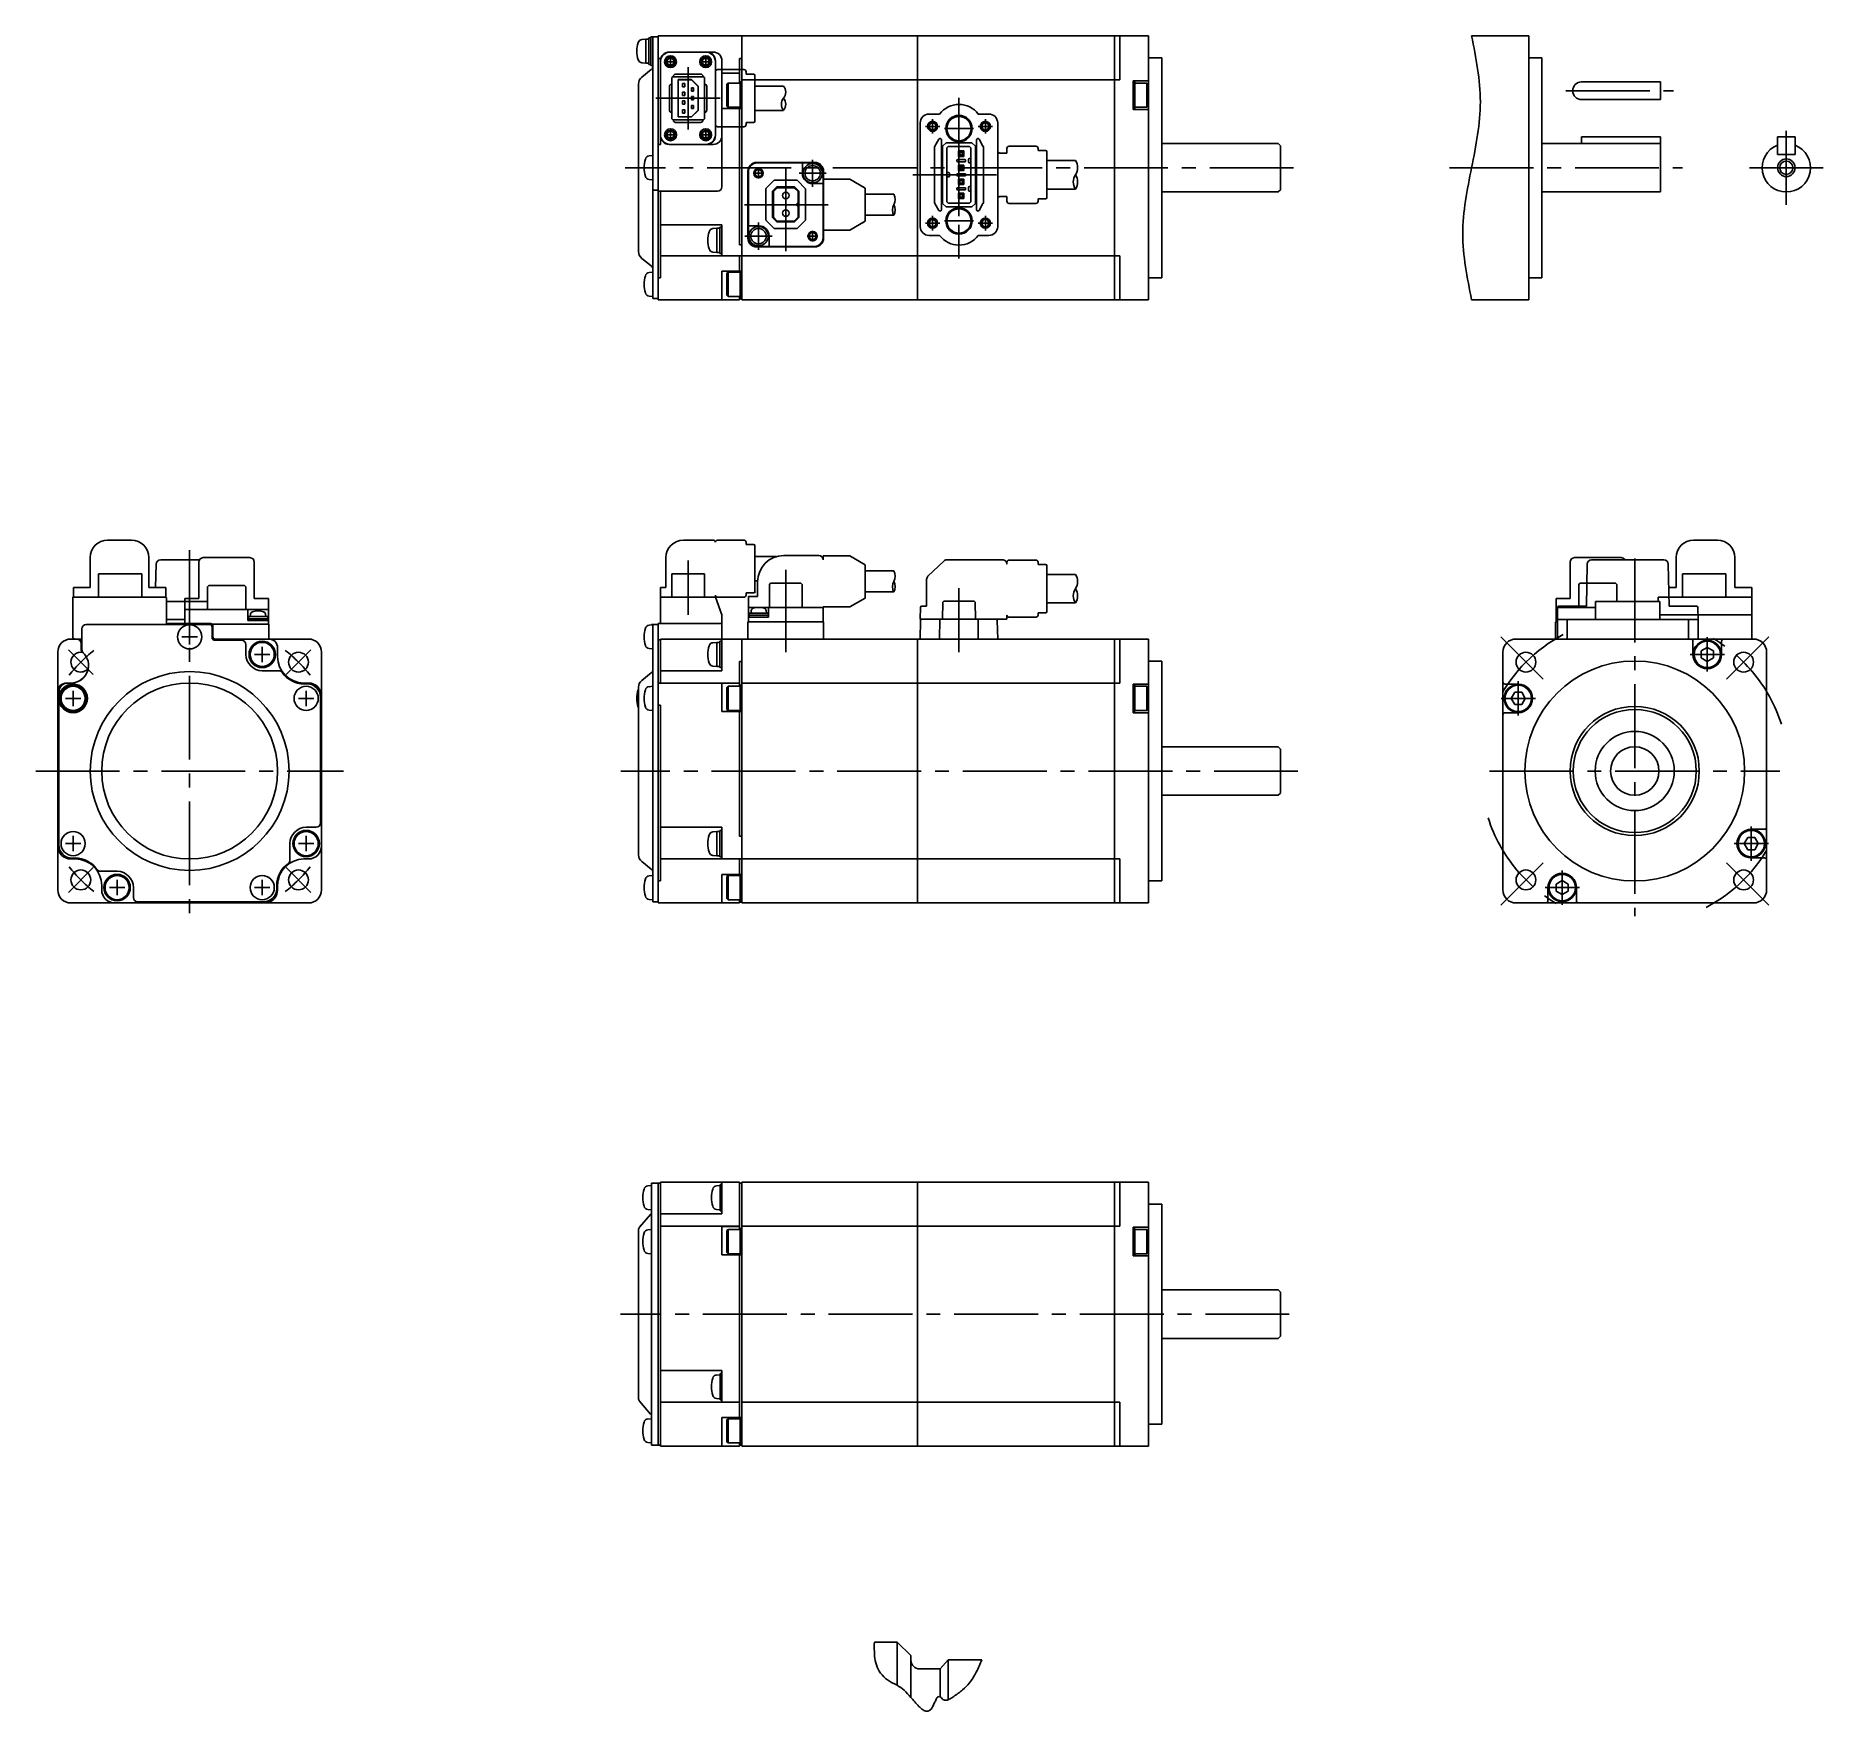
# Model space of a CAD drawing. Header units: millimetres. Extents: x -227 to 179, y -214 to 167.
import ezdxf

# ---------------------------------------------------------------- set-up
doc = ezdxf.new("R2010")
doc.units = ezdxf.units.MM
doc.linetypes.add('CENTER2', pattern=[28.575, 19.05, -3.175, 3.175, -3.175])
pattern_1 = [(45, (-312.71933, 45.2306), (-0.7071068, 1e-16), [])]

msp = doc.modelspace()

# ---------------------------------------------------------------- hatches: boundary and pattern name
at = {"linetype": 'Continuous'}
h = msp.add_hatch(dxfattribs=at)
h.set_pattern_fill('CUSTOM1', color=4, scale=0.5, angle=45, pattern_type=2)
h.set_pattern_definition(pattern_1)
edge = h.paths.add_edge_path()
edge.add_arc((-82.89, 161.24), 1.35, 0, 360)
edge = h.paths.add_edge_path(flags=17)
edge.add_arc((-82.89, 161.24), 1, 0, 360)
h = msp.add_hatch(dxfattribs=at)
h.set_pattern_fill('CUSTOM0', color=4, scale=0.5, angle=45, pattern_type=2)
h.set_pattern_definition(pattern_1)
edge = h.paths.add_edge_path()
edge.add_arc((-74.88, 161.24), 1.35, 0, 360)
edge = h.paths.add_edge_path(flags=17)
edge.add_arc((-74.88, 161.24), 1, 0, 360)
h = msp.add_hatch(dxfattribs=at)
h.set_pattern_fill('CUSTOM2', color=4, scale=0.5, angle=45, pattern_type=2)
h.set_pattern_definition(pattern_1)
edge = h.paths.add_edge_path()
edge.add_arc((-82.88, 144.64), 1.35, 0, 360)
edge = h.paths.add_edge_path(flags=17)
edge.add_arc((-82.88, 144.64), 1, 0, 360)
h = msp.add_hatch(dxfattribs=at)
h.set_pattern_fill('CUSTOM3', color=4, scale=0.5, angle=45, pattern_type=2)
h.set_pattern_definition(pattern_1)
edge = h.paths.add_edge_path()
edge.add_arc((-74.88, 144.64), 1.35, 0, 360)
edge = h.paths.add_edge_path(flags=17)
edge.add_arc((-74.88, 144.64), 1, 0, 360)

# ---------------------------------------------------------------- linework, layer by layer
at = {"color": 7, "linetype": 'Continuous'}
for p, q in [((-87.33, 166.89), (-87.33, 166.64)), ((-86.88, 166.89), (-87.33, 166.89)), ((-85.68, 166.89), (-86.88, 166.89)), ((-86.88, 166.89), (-86.88, 113.8)), ((-85.68, 107.14), (-85.68, 167.14)), ((-85.68, 167.14), (-66.68, 167.14)), ((-66.68, 167.14), (-66.68, 107.14)), ((-66.68, 167.14), (25.82, 167.14)), ((-26.68, 167.14), (-26.68, 135.54)), ((-26.68, 167.14), (-22.68, 167.14)), ((-25.68, 167.14), (-26.68, 167.14)), ((-25.68, 167.14), (-26.68, 167.14)), ((-1.33, 167.14), (-0.83, 167.14)), ((-1.33, 167.14), (-0.83, 167.14)), ((-0.83, 167.14), (1.17, 167.14)), ((18.12, 167.14), (18.12, 166.39)), ((18.12, 166.39), (18.12, 167.14)), ((18.12, 166.39), (18.12, 167.14)), ((18.12, 165.59), (18.12, 167.14)), ((18.12, 166.99), (18.12, 166.79)), ((18.12, 165.39), (18.12, 166.94)), ((19.32, 157.14), (19.32, 167.14)), ((25.82, 167.14), (25.82, 107.14)), ((112.3, 167.14), (99.3, 167.14)), ((112.3, 107.14), (112.3, 167.14)), ((-88.53, 166.39), (-89.38, 166.32)), ((-88.53, 166.39), (-88.53, 160.89)), ((-87.83, 166.39), (-88.53, 166.39)), ((-87.83, 166.64), (-87.83, 166.39)), ((-87.33, 166.64), (-87.83, 166.64)), ((-87.83, 160.89), (-87.83, 166.39)), ((-87.33, 166.64), (-87.33, 160.64)), ((-83.18, 163.44), (-74.68, 163.44)), ((-74.68, 163.44), (-73.18, 163.44)), ((18.12, 107.14), (18.12, 165.59)), ((18.12, 165.19), (18.12, 164.99)), ((-89.42, 157.74), (-87.27, 159.44)), ((-89.38, 160.97), (-88.53, 160.89)), ((-88.53, 160.89), (-87.83, 160.89)), ((-87.83, 160.89), (-87.83, 160.64)), ((-87.83, 160.64), (-87.33, 160.64)), ((-87.33, 160.64), (-87.33, 160.39)), ((-87.33, 160.39), (-86.88, 160.39)), ((-85.68, 161.94), (-85.18, 161.94)), ((-85.18, 142.44), (-85.18, 161.94)), ((-72.68, 161.44), (-72.68, 144.44)), ((-71.18, 161.44), (-71.18, 144.44)), ((-71.18, 158.64), (-67.18, 158.64)), ((-67.18, 161.94), (-67.18, 156.39)), ((-67.18, 161.94), (-66.68, 161.94)), ((25.82, 162.14), (28.82, 162.14)), ((28.82, 162.14), (28.82, 112.14)), ((112.3, 162.14), (115.3, 162.14)), ((115.3, 162.14), (115.3, 112.14)), ((-90.18, 156.17), (-90.18, 118.11)), ((-83.13, 150.24), (-83.13, 155.64)), ((-82.63, 156.14), (-82.58, 156.14)), ((-82.58, 157.64), (-82.38, 157.84)), ((-82.58, 148.24), (-82.58, 157.64)), ((-82.38, 157.84), (-75.38, 157.84)), ((-82.23, 157.94), (-82.23, 157.84)), ((-76.03, 158.44), (-81.73, 158.44)), ((-78.08, 157.19), (-81.18, 157.19)), ((-81.18, 157.19), (-81.18, 148.69)), ((-76.58, 155.69), (-78.08, 157.19)), ((-76.58, 150.19), (-76.58, 155.69)), ((-75.53, 157.84), (-75.53, 157.94)), ((-75.18, 157.64), (-75.38, 157.84)), ((-75.18, 157.64), (-75.18, 148.24)), ((-75.13, 156.14), (-75.18, 156.14)), ((-74.63, 150.24), (-74.63, 155.64)), ((-69.81, 156.39), (-70.06, 156.14)), ((-70.06, 151.14), (-70.06, 156.14)), ((-69.81, 156.39), (-67.06, 156.39)), ((-69.81, 156.39), (-69.81, 150.89)), ((-69.81, 156.39), (-69.81, 150.89)), ((-67.06, 150.64), (-67.06, 156.64)), ((-67.06, 150.64), (-67.06, 156.64)), ((-67.06, 150.64), (-67.06, 156.64)), ((-67.06, 150.64), (-67.06, 156.64)), ((-67.06, 156.64), (-66.68, 156.64)), ((-66.68, 157.14), (18.12, 157.14)), ((18.12, 157.14), (19.32, 157.14)), ((22.32, 156.89), (25.82, 156.89)), ((22.32, 150.39), (22.32, 156.89)), ((22.32, 156.64), (22.7, 156.64)), ((22.32, 156.39), (22.32, 153.64)), ((22.7, 156.64), (22.7, 150.64)), ((22.7, 156.39), (25.45, 156.39)), ((25.7, 156.14), (25.45, 156.39)), ((25.46, 150.89), (25.46, 156.39)), ((25.7, 156.14), (25.7, 151.14)), ((124.3, 156.64), (142.3, 156.64)), ((142.3, 156.64), (142.3, 152.64)), ((-71.18, 150.64), (-67.18, 150.64)), ((-70.06, 151.14), (-69.81, 150.89)), ((-67.06, 150.89), (-69.81, 150.89)), ((-67.06, 150.89), (-69.81, 150.89)), ((-67.18, 119.64), (-67.18, 150.89)), ((-67.06, 150.64), (-66.68, 150.64)), ((-67.06, 150.64), (-66.68, 150.64)), ((22.32, 153.64), (22.32, 150.89)), ((22.32, 150.64), (22.7, 150.64)), ((25.45, 150.89), (22.7, 150.89)), ((25.45, 150.89), (25.7, 151.14)), ((142.3, 152.64), (124.3, 152.64)), ((-82.63, 149.74), (-82.58, 149.74)), ((-82.58, 148.24), (-82.38, 148.04)), ((-75.38, 148.04), (-82.38, 148.04)), ((-82.23, 147.94), (-82.23, 148.04)), ((-76.03, 147.44), (-81.73, 147.44)), ((-81.18, 148.69), (-78.08, 148.69)), ((-78.08, 148.69), (-76.58, 150.19)), ((-75.53, 148.04), (-75.53, 147.94)), ((-75.38, 148.04), (-75.18, 148.24)), ((-75.13, 149.74), (-75.18, 149.74)), ((-26.08, 147.34), (-26.08, 123.74)), ((-21.68, 149.34), (-24.08, 149.34)), ((-10.48, 149.34), (-12.88, 149.34)), ((-8.48, 123.74), (-8.48, 147.34)), ((22.32, 150.39), (25.82, 150.39)), ((-85.18, 142.44), (-85.68, 142.44)), ((-74.68, 142.44), (-83.18, 142.44)), ((-73.18, 142.44), (-74.68, 142.44)), ((-71.18, 132.84), (-71.18, 144.44)), ((-26.68, 144.25), (-26.68, 107.14)), ((-22.75, 142.07), (-21.84, 143.64)), ((-21.28, 135.54), (-21.28, 143.49)), ((-21.01, 142.04), (-20.21, 142.84)), ((-20.21, 142.84), (-14.36, 142.84)), ((-14.36, 142.84), (-13.56, 142.04)), ((-13.28, 135.54), (-13.28, 143.49)), ((-11.82, 142.07), (-12.72, 143.64)), ((28.82, 142.64), (55.32, 142.64)), ((55.32, 142.64), (55.82, 142.14)), ((115.3, 142.64), (142.3, 142.64)), ((124.3, 142.64), (124.3, 144.14)), ((124.3, 144.14), (142.3, 144.14)), ((142.3, 144.14), (142.3, 142.64)), ((142.3, 142.64), (142.3, 131.64)), ((-86.88, 139.89), (-87.73, 139.82)), ((-63.28, 138.34), (-50.08, 138.34)), ((-63.18, 138.24), (-50.18, 138.24)), ((-52.88, 138.24), (-52.88, 135.84)), ((-22.88, 135.54), (-22.88, 141.57)), ((-21.01, 129.04), (-21.01, 142.04)), ((-20.01, 141.69), (-19.71, 141.99)), ((-20.01, 135.54), (-20.01, 141.69)), ((-19.71, 141.99), (-14.86, 141.99)), ((-17.76, 138.64), (-17.76, 138.84)), ((-17.61, 138.99), (-15.91, 138.99)), ((-15.91, 138.49), (-17.61, 138.49)), ((-15.76, 138.84), (-15.76, 138.64)), ((-15.11, 138.44), (-15.11, 139.04)), ((-14.91, 139.24), (-14.56, 139.24)), ((-14.56, 138.24), (-14.91, 138.24)), ((-14.86, 141.99), (-14.56, 141.69)), ((-14.56, 141.69), (-14.56, 135.54)), ((-13.56, 142.04), (-13.56, 129.04)), ((-11.68, 135.54), (-11.68, 141.57)), ((55.82, 142.14), (55.82, 132.14)), ((-87.73, 134.46), (-86.88, 134.39)), ((-65.28, 121.14), (-65.28, 136.34)), ((-65.18, 121.24), (-65.18, 136.24)), ((-59.36, 134.25), (-61.12, 132.49)), ((-54.15, 134.31), (-59.22, 134.31)), ((-54.01, 134.25), (-52.19, 132.35)), ((-48.18, 136.24), (-48.18, 121.24)), ((-48.08, 136.34), (-48.08, 121.14)), ((-22.88, 135.54), (-22.88, 129.51)), ((-21.28, 135.54), (-21.28, 127.59)), ((-20.01, 136.04), (-19.66, 136.04)), ((-20.01, 135.54), (-20.01, 129.39)), ((-19.66, 135.04), (-20.01, 135.04)), ((-19.46, 135.84), (-19.46, 135.24)), ((-17.76, 135.44), (-17.76, 135.64)), ((-17.61, 135.79), (-15.91, 135.79)), ((-15.91, 135.29), (-17.61, 135.29)), ((-15.76, 135.64), (-15.76, 135.44)), ((-14.56, 129.39), (-14.56, 135.54)), ((-13.28, 135.54), (-13.28, 127.59)), ((-11.68, 135.54), (-11.68, 129.51)), ((-86.88, 132.04), (-85.68, 132.04)), ((-85.68, 131.84), (-72.18, 131.84)), ((-85.18, 112.14), (-85.18, 131.84)), ((-61.18, 132.35), (-61.17, 125.29)), ((-59.68, 131.81), (-58.68, 132.81)), ((-59.68, 125.83), (-59.68, 131.81)), ((-58.6, 132.61), (-59.48, 131.73)), ((-59.48, 131.73), (-59.48, 125.91)), ((-58.68, 132.81), (-54.69, 132.81)), ((-54.77, 132.61), (-58.6, 132.61)), ((-53.89, 131.73), (-54.77, 132.61)), ((-53.69, 131.81), (-54.69, 132.81)), ((-53.89, 125.91), (-53.89, 131.73)), ((-53.69, 131.81), (-53.69, 125.83)), ((-52.19, 125.29), (-52.19, 132.35)), ((-50.58, 133.54), (-48.18, 133.54)), ((-17.76, 132.24), (-17.76, 132.44)), ((-17.61, 132.59), (-15.91, 132.59)), ((-15.91, 132.09), (-17.61, 132.09)), ((-15.76, 132.44), (-15.76, 132.24)), ((-15.11, 132.04), (-15.11, 132.64)), ((-14.91, 132.84), (-14.56, 132.84)), ((-14.56, 131.84), (-14.91, 131.84)), ((55.32, 131.64), (28.82, 131.64)), ((55.82, 132.14), (55.32, 131.64)), ((142.3, 131.64), (115.3, 131.64)), ((-54.16, 128.59), (-54.16, 128.89)), ((-54.06, 128.99), (-53.89, 128.99)), ((-53.89, 128.49), (-54.06, 128.49)), ((-22.75, 129.01), (-21.84, 127.44)), ((-20.21, 128.24), (-21.01, 129.04)), ((-14.36, 128.24), (-20.21, 128.24)), ((-20.01, 129.39), (-19.71, 129.09)), ((-19.71, 129.09), (-14.86, 129.09)), ((-14.86, 129.09), (-14.56, 129.39)), ((-13.56, 129.04), (-14.36, 128.24)), ((-11.82, 129.01), (-12.72, 127.44)), ((-85.18, 124.14), (-71.18, 124.14)), ((-72.38, 123.39), (-73.23, 123.32)), ((-72.38, 117.89), (-72.38, 123.39)), ((-72.38, 123.39), (-71.68, 123.39)), ((-71.68, 123.64), (-71.68, 117.64)), ((-71.18, 123.64), (-71.68, 123.64)), ((-71.18, 117.14), (-71.18, 124.14)), ((-71.18, 123.64), (-71.18, 117.64)), ((-71.18, 123.64), (-71.18, 117.64)), ((-62.78, 123.94), (-65.18, 123.94)), ((-61.12, 125.15), (-59.36, 123.39)), ((-59.68, 125.83), (-58.68, 124.83)), ((-59.48, 125.91), (-58.6, 125.03)), ((-59.22, 123.33), (-54.15, 123.33)), ((-54.69, 124.83), (-58.68, 124.83)), ((-58.6, 125.03), (-54.77, 125.03)), ((-54.77, 125.03), (-53.89, 125.91)), ((-54.69, 124.83), (-53.69, 125.83)), ((-54.01, 123.39), (-52.25, 125.15)), ((-73.23, 117.97), (-72.38, 117.89)), ((-67.18, 119.64), (-66.68, 119.64)), ((-50.08, 119.14), (-63.28, 119.14)), ((-50.18, 119.24), (-63.18, 119.24)), ((-60.48, 121.64), (-60.48, 119.24)), ((-24.08, 121.74), (-21.68, 121.74)), ((-12.88, 121.74), (-10.48, 121.74)), ((-87.27, 114.84), (-89.42, 116.54)), ((-67.18, 117.14), (-85.18, 117.14)), ((-72.38, 117.89), (-71.68, 117.89)), ((-71.68, 117.64), (-71.18, 117.64)), ((-67.18, 117.14), (-67.18, 113.39)), ((-67.18, 117.14), (-66.68, 117.14)), ((-66.68, 117.14), (18.12, 117.14)), ((18.12, 117.14), (19.32, 117.14)), ((19.32, 117.14), (19.32, 107.14)), ((-86.88, 113.39), (-87.73, 113.32)), ((-86.88, 113.8), (-86.88, 107.39)), ((-85.68, 112.14), (-85.18, 112.14)), ((-71.18, 113.64), (-71.18, 107.14)), ((-67.18, 113.64), (-71.18, 113.64)), ((-69.81, 113.39), (-70.06, 113.14)), ((-70.06, 108.14), (-70.06, 113.14)), ((-69.81, 113.39), (-69.81, 107.89)), ((-69.81, 113.39), (-67.06, 113.39)), ((-67.06, 107.64), (-67.06, 113.64)), ((-67.06, 113.64), (-66.68, 113.64)), ((-66.68, 110.64), (-66.68, 113.39)), ((-66.68, 110.64), (-66.68, 113.39)), ((-66.68, 107.89), (-66.68, 110.64)), ((28.82, 112.14), (25.82, 112.14)), ((115.3, 112.14), (112.3, 112.14)), ((-87.73, 107.97), (-86.88, 107.89)), ((-86.88, 107.39), (-85.68, 107.39)), ((-67.18, 107.14), (-85.68, 107.14)), ((-70.06, 108.14), (-69.81, 107.89)), ((-67.06, 107.89), (-69.81, 107.89)), ((-67.18, 107.14), (-67.18, 107.89)), ((-67.18, 107.34), (-66.68, 107.34)), ((-67.06, 107.64), (-66.68, 107.64)), ((25.82, 107.14), (-66.68, 107.14)), ((18.12, 107.14), (18.12, 108.69)), ((18.12, 107.89), (18.12, 107.14)), ((18.12, 107.14), (18.12, 107.89)), ((18.12, 107.14), (18.12, 107.89)), ((18.12, 107.49), (18.12, 107.29)), ((99.3, 107.14), (112.3, 107.14)), ((-212.95, 44.8), (-203.15, 44.8)), ((-212.95, 39.5), (-212.95, 44.8)), ((-203.15, 44.8), (-203.15, 39.5)), ((-82.58, 39.5), (-82.58, 44.82)), ((-82.58, 44.82), (-75.18, 44.82)), ((-75.18, 44.82), (-75.18, 39.5)), ((147.31, 44.8), (157.11, 44.8)), ((147.31, 39.5), (147.31, 44.8)), ((157.11, 44.8), (157.11, 39.5)), ((-188.2, 41.9), (-187.9, 42.2)), ((-188.2, 41.9), (-188.2, 36.7)), ((-187.9, 42.2), (-187.28, 42.2)), ((-180.43, 42.2), (-187.28, 42.2)), ((-180.43, 42.2), (-179.8, 42.2)), ((-179.8, 42.2), (-179.5, 41.9)), ((-179.5, 36.7), (-179.5, 41.9)), ((-60.41, 42.4), (-60.11, 42.7)), ((-60.41, 42.4), (-60.41, 37.2)), ((-60.11, 42.7), (-59.49, 42.7)), ((-59.53, 42.7), (-53.54, 42.7)), ((-53.88, 42.7), (-59.49, 42.7)), ((-53.26, 42.7), (-53.88, 42.7)), ((-53.26, 42.7), (-52.96, 42.4)), ((-52.96, 37.2), (-52.96, 42.4)), ((123.66, 42.4), (123.96, 42.7)), ((123.66, 42.4), (123.66, 37.2)), ((124.59, 42.7), (123.96, 42.7)), ((131.44, 42.7), (124.59, 42.7)), ((132.06, 42.7), (131.44, 42.7)), ((132.06, 42.7), (132.36, 42.4)), ((132.36, 38.57), (132.36, 42.4)), ((-218.85, 30.5), (-218.85, 39.4)), ((-218.75, 39.5), (-197.65, 39.5)), ((-197.55, 39.4), (-197.55, 33.3)), ((-197.55, 38.57), (-188.2, 38.57)), ((-193.35, 36.7), (-174.35, 36.7)), ((-193.35, 33.5), (-193.35, 36.7)), ((-179.05, 36.7), (-179.05, 34.2)), ((-174.35, 36.7), (-174.35, 33.4)), ((-85.18, 39.4), (-85.18, 33.5)), ((-80.62, 39.5), (-85.08, 39.5)), ((-75.66, 39.5), (-80.62, 39.5)), ((-75.16, 39.5), (-79.26, 39.5)), ((-73.88, 39.5), (-75.66, 39.5)), ((-72.68, 39.5), (-75.16, 39.5)), ((-72.68, 39.5), (-71.18, 35.5)), ((-65.18, 37.2), (-65.18, 33.9)), ((-48.18, 37.2), (-65.18, 37.2)), ((-60.58, 37.2), (-60.58, 35)), ((-48.18, 33.9), (-48.18, 37.2)), ((-21.01, 34.5), (-20.94, 38.4)), ((-20.74, 38.6), (-20.94, 38.4)), ((-20.3, 38.6), (-20.74, 38.6)), ((-20.31, 38.6), (-19.83, 38.6)), ((-19.83, 38.6), (-14.74, 38.6)), ((-14.74, 38.6), (-14.26, 38.6)), ((-13.83, 38.6), (-14.26, 38.6)), ((-13.83, 38.6), (-13.63, 38.4)), ((-13.56, 34.5), (-13.63, 38.4)), ((118.51, 37.2), (127.51, 37.2)), ((118.51, 33.9), (118.51, 37.2)), ((127.51, 38.57), (142.11, 38.57)), ((127.51, 34.47), (127.51, 38.57)), ((141.71, 39.5), (163.01, 39.5)), ((141.71, 39.5), (141.71, 38.57)), ((142.11, 38.57), (142.11, 34.47)), ((163.01, 39.5), (163.01, 30)), ((-215.75, 33.3), (-187.65, 33.3)), ((-193.35, 34.47), (-197.55, 34.47)), ((-197.05, 33.5), (-187.45, 33.5)), ((-187.15, 33.4), (-174.45, 33.4)), ((-187.15, 32.8), (-187.15, 30.25)), ((-186.95, 33), (-186.95, 30.5)), ((-179.05, 34.2), (-174.35, 34.2)), ((-178.9, 34.6), (-178.9, 35.1)), ((-178.9, 35.1), (-178.45, 35.1)), ((-174.5, 34.6), (-178.9, 34.6)), ((-178.85, 34.6), (-178.9, 34.6)), ((-178.85, 34.2), (-178.85, 34.6)), ((-174.55, 34.2), (-178.85, 34.2)), ((-178.4, 35.69), (-178.45, 35.1)), ((-174.95, 35.1), (-178.45, 35.1)), ((-174.95, 35.1), (-175, 35.69)), ((-174.95, 35.1), (-174.5, 35.1)), ((-174.5, 34.6), (-174.55, 34.6)), ((-174.55, 34.6), (-174.55, 34.2)), ((-174.5, 35.1), (-174.5, 34.6)), ((-174.35, 33.4), (-174.45, 33.4)), ((-174.25, 33.3), (-174.25, 30)), ((-86.88, 33.25), (-87.73, 33.18)), ((-85.68, 33.3), (-87.18, 33.3)), ((-86.88, -29.75), (-86.88, 33.3)), ((-85.18, 33.5), (-85.68, 33.5)), ((-85.68, 33.5), (-85.68, 33.3)), ((-85.68, 33.3), (-85.68, 29.8)), ((-85.18, 33.5), (-71.18, 33.5)), ((-71.18, 35.5), (-71.18, 29.99)), ((-71.18, 33.5), (-71.18, 30)), ((-65.28, 33.9), (-48.08, 33.9)), ((-65.28, 30), (-65.28, 33.9)), ((-63.18, 35), (-65.18, 35)), ((-65.03, 35.4), (-65.03, 35.9)), ((-65.03, 35.9), (-64.58, 35.9)), ((-60.63, 35.4), (-65.03, 35.4)), ((-64.98, 35.4), (-65.03, 35.4)), ((-64.98, 35), (-64.98, 35.4)), ((-64.53, 36.49), (-64.58, 35.9)), ((-61.08, 35.9), (-64.58, 35.9)), ((-60.58, 35), (-63.18, 35)), ((-61.08, 35.9), (-61.14, 36.49)), ((-61.08, 35.9), (-60.63, 35.9)), ((-60.63, 35.4), (-60.68, 35.4)), ((-60.68, 35.4), (-60.68, 35)), ((-60.63, 35.9), (-60.63, 35.4)), ((-48.08, 33.9), (-48.08, 30)), ((-26.08, 30), (-26.01, 34.21)), ((-13.56, 34.5), (-25.71, 34.5)), ((-21.64, 34.5), (-21.68, 30)), ((-8.86, 34.5), (-13.56, 34.5)), ((-12.92, 34.5), (-12.88, 30)), ((-8.48, 30), (-8.56, 34.21)), ((118.41, 33.8), (118.41, 30)), ((118.61, 33.9), (118.51, 33.9)), ((118.61, 33.9), (118.81, 33.9)), ((118.81, 30.2), (118.81, 34.27)), ((119.01, 34.47), (150.61, 34.47)), ((121.01, 34.47), (121.01, 30)), ((142.11, 35.5), (163.01, 35.5)), ((148.61, 34.47), (148.61, 30)), ((150.81, 34.27), (150.81, 30.2)), ((-219.25, 30), (-218.35, 30)), ((-216.75, 30), (-218.35, 30)), ((-216.95, 27.76), (-216.95, 29.25)), ((-216.75, 27.57), (-216.75, 32.3)), ((-192.25, 30.5), (-194, 30.5)), ((-192.25, 30.5), (-192.25, 32.25)), ((-192.25, 30.5), (-190.5, 30.5)), ((-192.25, 30.5), (-192.25, 28.75)), ((-165.25, 30), (-187.09, 30)), ((-186.65, 29.75), (-180.45, 29.75)), ((-179.45, 28.75), (-179.45, 26.5)), ((-85.68, 29.8), (-85.18, 29.8)), ((-85.68, -30), (-85.68, 29.8)), ((-85.18, 30), (-85.18, 20)), ((-85.18, 30), (-66.68, 30)), ((-72.38, 29.25), (-73.23, 29.17)), ((-72.38, 29.25), (-71.68, 29.25)), ((-72.38, 29.25), (-72.38, 23.75)), ((-71.68, 29.5), (-71.68, 23.5)), ((-71.18, 29.5), (-71.68, 29.5)), ((-71.18, 22.8), (-71.18, 29.99)), ((-71.18, 29.5), (-71.18, 23.5)), ((-66.68, 30), (25.82, 30)), ((-66.68, 30), (-66.68, -30)), ((-25.68, 30), (-26.68, 30)), ((-25.68, 30), (-26.68, 30)), ((-26.68, 30), (-22.68, 30)), ((-26.68, 30), (-26.68, -1.6)), ((-20.83, 30), (-20.33, 30)), ((-20.83, 30), (-20.33, 30)), ((-20.33, 30), (-18.33, 30)), ((18.12, -30), (18.12, 30)), ((19.32, 20), (19.32, 30)), ((25.82, 30), (25.82, -30)), ((109.41, 30), (163.41, 30)), ((149.66, 26.5), (149.66, 29.5)), ((156.16, 26.5), (156.16, 29.5)), ((-222.25, -27), (-222.25, 27)), ((-175.75, 26.5), (-177.5, 26.5)), ((-175.75, 26.5), (-175.75, 28.25)), ((-175.75, 26.5), (-175.75, 24.75)), ((-175.75, 26.5), (-174, 26.5)), ((-172.25, 28), (-172.25, 26)), ((-162.25, -27), (-162.25, 27)), ((-87.73, 27.82), (-86.88, 27.75)), ((-67.18, 24.9), (-66.68, 24.9)), ((-67.18, 19.25), (-67.18, 24.9)), ((-67.18, 24.9), (-67.18, 19.8)), ((25.82, 25), (28.82, 25)), ((28.82, 25), (28.82, -25)), ((106.41, -27), (106.41, 27)), ((152.91, 28.1), (151.53, 27.3)), ((151.53, 27.3), (151.53, 25.7)), ((151.53, 25.7), (152.91, 24.9)), ((154.3, 27.3), (152.91, 28.1)), ((152.91, 24.9), (154.3, 25.7)), ((154.3, 25.7), (154.3, 27.3)), ((166.41, -27), (166.41, 27)), ((-175.75, 22.8), (-172, 22.8)), ((-175.75, 22.8), (-172, 22.8)), ((-89.42, 20.6), (-87.27, 22.3)), ((-85.18, 22.8), (-71.18, 22.8)), ((-73.23, 23.82), (-72.38, 23.75)), ((-72.38, 23.75), (-71.68, 23.75)), ((-71.68, 23.5), (-71.18, 23.5)), ((-222.25, 18), (-222.25, -18)), ((-222.25, 17), (-222.25, -17)), ((-222, 18), (-222, 11.8)), ((-218.75, 16.5), (-220.5, 16.5)), ((-220.25, 20), (-219.25, 20)), ((-220, 20), (-219.25, 20)), ((-218.75, 16.5), (-218.75, 18.25)), ((-218.75, 16.5), (-218.75, 14.75)), ((-218.75, 16.5), (-217, 16.5)), ((-165.75, 16.5), (-167.5, 16.5)), ((-166.25, 20), (-165.25, 20)), ((-166.25, 20), (-165.25, 20)), ((-166.25, 19.8), (-165.5, 19.8)), ((-165.75, 16.5), (-165.75, 18.25)), ((-165.75, 16.5), (-165.75, 14.75)), ((-165.75, 16.5), (-164, 16.5)), ((-162.5, 16.8), (-162.5, -11.8)), ((-162.25, 17), (-162.25, -17)), ((-162.25, 17), (-162.25, -17)), ((-162.25, 17), (-162.25, -11)), ((-90.18, 19.13), (-90.18, -19.13)), ((-86.88, 19.25), (-87.73, 19.17)), ((-85.68, 20), (-71.18, 20)), ((-85.18, 20), (-67.18, 20)), ((-71.18, 19.94), (-71.18, 20)), ((-67.18, 19.94), (-71.18, 19.94)), ((-71.18, 19.94), (-71.18, 13.5)), ((-69.81, 19.25), (-70.06, 19)), ((-70.06, 14), (-70.06, 19)), ((-69.81, 19.25), (-67.06, 19.25)), ((-69.81, 19.25), (-69.81, 13.75)), ((-67.06, 13.5), (-67.06, 19.5)), ((-67.06, 19.5), (-66.68, 19.5)), ((-26.68, 20), (-66.68, 20)), ((-26.68, 20), (19.32, 20)), ((22.32, 13.25), (22.32, 19.75)), ((22.32, 19.75), (25.82, 19.75)), ((22.32, 19.5), (22.7, 19.5)), ((22.32, 19.25), (22.32, 16.5)), ((22.32, 16.5), (22.32, 13.75)), ((22.7, 19.5), (22.7, 13.5)), ((22.7, 19.25), (25.45, 19.25)), ((25.7, 19), (25.45, 19.25)), ((25.46, 13.75), (25.46, 19.25)), ((25.7, 19), (25.7, 14)), ((106.41, 18), (106.41, -18)), ((109.91, 19.75), (106.91, 19.75)), ((109.11, 17.89), (108.31, 16.5)), ((108.31, 16.5), (109.11, 15.11)), ((110.71, 17.89), (109.11, 17.89)), ((111.51, 16.5), (110.71, 17.89)), ((110.71, 15.11), (111.51, 16.5)), ((166.41, 18), (166.41, -18)), ((-87.73, 13.82), (-86.88, 13.75)), ((-85.68, 15), (-85.18, 15)), ((-85.18, -25), (-85.18, 15)), ((-71.18, 13.5), (-67.18, 13.5)), ((-70.06, 14), (-69.81, 13.75)), ((-67.06, 13.75), (-69.81, 13.75)), ((-67.18, 13.75), (-67.18, -14.8)), ((-67.06, 13.5), (-66.68, 13.5)), ((22.32, 13.5), (22.7, 13.5)), ((22.32, 13.25), (25.82, 13.25)), ((25.45, 13.75), (22.7, 13.75)), ((25.45, 13.75), (25.7, 14)), ((109.91, 13.25), (106.91, 13.25)), ((109.11, 15.11), (110.71, 15.11)), ((-222.25, 11), (-222.25, -17)), ((-222, 11.8), (-222, -16.8)), ((-26.68, 7.1), (-26.68, -30)), ((28.82, 5.5), (55.32, 5.5)), ((55.32, 5.5), (55.82, 5)), ((55.82, 5), (55.82, -5)), ((55.32, -5.5), (28.82, -5.5)), ((55.82, -5), (55.32, -5.5)), ((-218.75, -16.5), (-218.75, -14.75)), ((-163.5, -12.8), (-165.75, -12.8)), ((-165.75, -16.5), (-165.75, -14.75)), ((-71.18, -12.8), (-85.18, -12.8)), ((-72.38, -13.75), (-73.23, -13.83)), ((-72.38, -13.75), (-71.68, -13.75)), ((-72.38, -19.25), (-72.38, -13.75)), ((-71.68, -13.5), (-71.68, -19.5)), ((-71.18, -13.5), (-71.68, -13.5)), ((-71.18, -20), (-71.18, -12.8)), ((-66.68, -14.8), (-67.18, -14.8)), ((162.11, -15.11), (161.31, -16.5)), ((163.71, -15.11), (162.11, -15.11)), ((162.91, -13.25), (165.91, -13.25)), ((162.91, -13.25), (165.91, -13.25)), ((164.51, -16.5), (163.71, -15.11)), ((-218.75, -16.5), (-220.5, -16.5)), ((-219.25, -20), (-218.25, -20)), ((-218.25, -20), (-219.25, -20)), ((-218.25, -19.8), (-219, -19.8)), ((-218.75, -16.5), (-218.75, -18.25)), ((-218.75, -16.5), (-217, -16.5)), ((-169.45, -16.5), (-169.45, -20.26)), ((-169.45, -16.5), (-169.45, -20.26)), ((-165.75, -16.5), (-167.5, -16.5)), ((-166.25, -20), (-165.25, -20)), ((-165.75, -16.5), (-165.75, -18.25)), ((-165.75, -16.5), (-164, -16.5)), ((-85.18, -20), (-67.18, -20)), ((-73.23, -19.18), (-72.38, -19.25)), ((-72.38, -19.25), (-71.68, -19.25)), ((-71.68, -19.5), (-71.18, -19.5)), ((-67.18, -20), (-67.18, -23.75)), ((-67.18, -20), (-66.68, -20)), ((-66.68, -20), (-26.68, -20)), ((-26.68, -20), (19.32, -20)), ((19.32, -20), (19.32, -30)), ((161.31, -16.5), (162.11, -17.89)), ((162.11, -17.89), (163.71, -17.89)), ((162.91, -19.75), (165.91, -19.75)), ((162.91, -19.75), (165.91, -19.75)), ((163.71, -17.89), (164.51, -16.5)), ((-208.75, -22.8), (-212.51, -22.8)), ((-87.27, -22.3), (-89.42, -20.6)), ((-86.88, -23.75), (-87.73, -23.83)), ((-67.18, -23.5), (-71.18, -23.5)), ((-71.18, -23.5), (-71.18, -30)), ((-69.81, -23.75), (-70.06, -24)), ((-70.06, -29), (-70.06, -24)), ((-69.81, -23.75), (-67.06, -23.75)), ((-69.81, -23.75), (-69.81, -29.25)), ((-67.06, -29.5), (-67.06, -23.5)), ((-67.06, -23.5), (-66.68, -23.5)), ((-212.25, -26), (-212.25, -27)), ((-208.75, -26.5), (-210.5, -26.5)), ((-208.75, -26.5), (-208.75, -24.75)), ((-208.75, -26.5), (-208.75, -28.25)), ((-208.75, -26.5), (-207, -26.5)), ((-205.05, -28.75), (-205.05, -26.5)), ((-175.75, -26.5), (-177.5, -26.5)), ((-175.75, -26.5), (-175.75, -24.75)), ((-175.75, -26.5), (-175.75, -28.25)), ((-175.75, -26.5), (-174, -26.5)), ((-172.45, -26), (-172.45, -26.75)), ((-172.25, -26), (-172.25, -27)), ((-172.25, -26), (-172.25, -27)), ((-85.68, -25), (-85.18, -25)), ((-66.68, -26.5), (-66.68, -29.25)), ((28.82, -25), (25.82, -25)), ((116.66, -26.5), (116.66, -29.5)), ((119.91, -24.9), (118.53, -25.7)), ((118.53, -25.7), (118.53, -27.3)), ((118.53, -27.3), (119.91, -28.1)), ((121.3, -25.7), (119.91, -24.9)), ((119.91, -28.1), (121.3, -27.3)), ((121.3, -27.3), (121.3, -25.7)), ((123.16, -26.5), (123.16, -29.5)), ((-165.25, -30), (-219.25, -30)), ((-209.25, -30), (-175.25, -30)), ((-209.25, -30), (-178.3, -30)), ((-204.05, -29.75), (-175.45, -29.75)), ((-203.25, -30), (-175.25, -30)), ((-178.3, -30), (-175.25, -30)), ((-87.73, -29.18), (-86.88, -29.25)), ((-86.88, -29.75), (-85.68, -29.75)), ((-67.18, -30), (-85.68, -30)), ((-70.06, -29), (-69.81, -29.25)), ((-67.06, -29.25), (-69.81, -29.25)), ((-67.18, -30), (-67.18, -29.25)), ((-67.18, -29.8), (-66.68, -29.8)), ((-67.06, -29.5), (-66.68, -29.5)), ((25.82, -30), (-66.68, -30)), ((163.41, -30), (109.41, -30)), ((154.41, -30), (118.41, -30)), ((-85.18, -153.48), (-85.18, -93.48)), ((-85.18, -93.48), (-67.18, -93.48)), ((-71.18, -100.68), (-71.18, -93.49)), ((-67.18, -104.23), (-67.18, -93.48)), ((-66.68, -93.48), (25.82, -93.48)), ((-66.68, -93.48), (-66.68, -153.48)), ((-25.68, -93.48), (-26.68, -93.48)), ((-25.68, -93.48), (-26.68, -93.48)), ((-26.68, -93.48), (-22.68, -93.48)), ((-26.68, -93.48), (-26.68, -125.08)), ((-24.08, -93.48), (-26.08, -93.48)), ((-21.68, -93.48), (-24.08, -93.48)), ((-17.28, -93.48), (-21.68, -93.48)), ((-17.28, -93.48), (-12.88, -93.48)), ((-12.88, -93.48), (-10.48, -93.48)), ((-10.48, -93.48), (-8.48, -93.48)), ((18.12, -95.03), (18.12, -93.48)), ((18.12, -94.23), (18.12, -93.48)), ((18.12, -94.23), (18.12, -93.48)), ((18.12, -93.48), (18.12, -94.23)), ((19.32, -103.48), (19.32, -93.48)), ((25.82, -93.48), (25.82, -153.48)), ((-87.18, -94.23), (-88.03, -94.3)), ((-87.18, -93.73), (-87.18, -146.82)), ((-87.18, -93.73), (-85.68, -93.73)), ((-85.68, -153.28), (-85.68, -93.68)), ((-85.68, -93.68), (-85.18, -93.68)), ((-71.56, -94.23), (-72.41, -94.31)), ((-71.56, -93.98), (-71.56, -99.98)), ((-71.18, -93.98), (-71.56, -93.98)), ((-71.18, -93.98), (-71.18, -99.98)), ((-67.18, -93.68), (-66.68, -93.68)), ((18.12, -93.63), (18.12, -93.83)), ((18.12, -95.23), (18.12, -93.68)), ((18.12, -153.48), (18.12, -95.03)), ((18.12, -95.43), (18.12, -95.63)), ((-87.43, -100.79), (-89.94, -103.7)), ((-88.03, -99.65), (-87.18, -99.73)), ((-85.18, -100.68), (-71.18, -100.68)), ((-72.41, -99.66), (-71.56, -99.73)), ((-71.56, -99.98), (-71.18, -99.98)), ((25.82, -98.48), (28.82, -98.48)), ((28.82, -98.48), (28.82, -148.48)), ((-90.18, -104.35), (-90.18, -142.61)), ((-87.18, -104.23), (-88.03, -104.31)), ((-87.18, -103.83), (-87.18, -110.23)), ((-87.18, -103.83), (-87.18, -110.23)), ((-85.18, -103.48), (-67.18, -103.48)), ((-67.18, -103.54), (-71.18, -103.54)), ((-71.18, -103.54), (-71.18, -109.98)), ((-69.81, -104.23), (-70.06, -104.48)), ((-70.06, -109.48), (-70.06, -104.48)), ((-69.81, -104.23), (-67.18, -104.23)), ((-69.81, -104.23), (-69.81, -109.73)), ((-67.18, -104.23), (-67.06, -104.23)), ((-67.06, -109.98), (-67.06, -103.98)), ((-67.06, -103.98), (-66.68, -103.98)), ((-26.68, -103.48), (-66.68, -103.48)), ((-26.68, -103.48), (18.12, -103.48)), ((18.12, -103.48), (19.32, -103.48)), ((22.32, -110.23), (22.32, -103.73)), ((22.32, -103.73), (25.82, -103.73)), ((22.32, -103.98), (22.7, -103.98)), ((22.32, -104.23), (22.32, -106.98)), ((22.7, -103.98), (22.7, -109.98)), ((22.7, -104.23), (25.45, -104.23)), ((25.7, -104.48), (25.45, -104.23)), ((25.46, -109.73), (25.46, -104.23)), ((25.7, -104.48), (25.7, -109.48)), ((-88.03, -109.66), (-87.18, -109.73)), ((-70.06, -109.48), (-69.81, -109.73)), ((-67.18, -109.73), (-69.81, -109.73)), ((-67.06, -109.73), (-67.18, -109.73)), ((-67.18, -146.98), (-67.18, -109.73)), ((22.32, -106.98), (22.32, -109.73)), ((25.45, -109.73), (22.7, -109.73)), ((25.45, -109.73), (25.7, -109.48)), ((-85.18, -111.98), (-85.18, -134.98)), ((-71.18, -109.98), (-67.18, -109.98)), ((-67.18, -111.98), (-67.18, -134.98)), ((-67.18, -111.98), (-67.18, -134.98)), ((-67.06, -109.98), (-66.68, -109.98)), ((22.32, -109.98), (22.7, -109.98)), ((22.32, -110.23), (25.82, -110.23)), ((-26.68, -116.37), (-26.68, -153.48)), ((28.82, -117.98), (55.32, -117.98)), ((55.32, -117.98), (55.82, -118.48)), ((55.82, -118.48), (55.82, -128.48)), ((55.32, -128.98), (28.82, -128.98)), ((55.82, -128.48), (55.32, -128.98)), ((-71.18, -136.28), (-85.18, -136.28)), ((-71.56, -137.23), (-72.41, -137.31)), ((-71.18, -136.98), (-71.56, -136.98)), ((-71.56, -136.98), (-71.56, -142.98)), ((-71.18, -143.48), (-71.18, -136.28)), ((-71.18, -136.98), (-71.18, -142.98)), ((-89.94, -143.26), (-87.43, -146.17)), ((-85.18, -143.48), (-67.18, -143.48)), ((-72.41, -142.66), (-71.56, -142.73)), ((-71.56, -142.98), (-71.18, -142.98)), ((-66.68, -143.48), (-26.68, -143.48)), ((-26.68, -143.48), (18.12, -143.48)), ((18.12, -143.48), (19.32, -143.48)), ((19.32, -143.48), (19.32, -153.48)), ((-87.18, -147.23), (-88.03, -147.31)), ((-87.18, -146.82), (-87.18, -153.23)), ((-87.18, -146.83), (-87.18, -153.23)), ((-87.18, -146.83), (-87.18, -153.23)), ((-85.18, -147.38), (-85.18, -146.45)), ((-85.18, -153.23), (-85.18, -147.38)), ((-67.18, -146.98), (-71.18, -146.98)), ((-71.18, -146.98), (-71.18, -153.48)), ((-69.81, -147.23), (-70.06, -147.48)), ((-70.06, -152.48), (-70.06, -147.48)), ((-69.81, -147.23), (-69.81, -152.73)), ((-69.81, -147.23), (-67.18, -147.23)), ((-67.18, -147.23), (-67.18, -146.98)), ((-67.18, -147.23), (-67.06, -147.23)), ((-67.06, -146.98), (-66.68, -146.98)), ((-67.06, -152.98), (-67.06, -146.98)), ((-66.68, -149.98), (-66.68, -152.73)), ((-66.68, -149.98), (-66.68, -152.73)), ((-66.68, -149.98), (-66.68, -152.73)), ((28.82, -148.48), (25.82, -148.48)), ((-88.03, -152.66), (-87.18, -152.73)), ((-87.18, -153.23), (-85.68, -153.23)), ((-85.18, -153.28), (-85.68, -153.28)), ((-67.18, -153.48), (-85.18, -153.48)), ((-70.06, -152.48), (-69.81, -152.73)), ((-67.06, -152.73), (-69.81, -152.73)), ((-67.18, -153.48), (-67.18, -152.73)), ((-67.18, -153.48), (-67.18, -152.73)), ((-67.18, -153.48), (-67.18, -152.73)), ((-67.18, -153.28), (-66.68, -153.28)), ((-67.18, -153.28), (-66.68, -153.28)), ((-67.18, -153.28), (-66.68, -153.28)), ((-67.06, -152.98), (-66.68, -152.98)), ((25.82, -153.48), (-66.68, -153.48)), ((-31.35, -198.04), (-36.52, -198.04)), ((-31.35, -207.84), (-31.35, -198.04)), ((-31.35, -198.04), (-28.23, -201.04)), ((-28.23, -210.58), (-28.23, -201.04)), ((-21.59, -204.11), (-19.73, -202.07)), ((-19.73, -211.12), (-19.73, -202.07)), ((-12.05, -202.07), (-19.73, -202.07)), ((-26.23, -204.11), (-21.59, -204.11)), ((-21.59, -204.11), (-21.59, -210.43))]:
    msp.add_line(p, q, dxfattribs=at)
at = {"color": 4, "linetype": 'Continuous'}
for p, q in [((-82.98, 163.44), (-74.88, 163.44)), ((-85.18, 161.24), (-85.18, 152.94)), ((-72.68, 161.24), (-72.68, 158.94)), ((-72.18, 159.44), (-66.18, 159.44)), ((-65.68, 158.94), (-65.68, 158.44)), ((-63.98, 158.44), (-65.68, 158.44)), ((-63.68, 158.14), (-63.68, 147.74)), ((-63.68, 155.69), (-57.18, 155.69)), ((-85.18, 144.64), (-85.18, 152.94)), ((-72.68, 144.64), (-72.68, 146.94)), ((-72.68, 146.94), (-72.68, 146.94)), ((-72.18, 146.44), (-66.18, 146.44)), ((-63.98, 147.44), (-65.68, 147.44)), ((-65.68, 147.44), (-65.68, 146.94)), ((-63.68, 150.19), (-57.18, 150.19)), ((-26.08, 123.74), (-26.08, 147.34)), ((-24.08, 149.34), (-21.68, 149.34)), ((-12.88, 149.34), (-10.48, 149.34)), ((-8.48, 147.34), (-8.48, 140.99)), ((-82.98, 142.44), (-77.78, 142.44)), ((-77.78, 142.44), (-81.98, 142.44)), ((-79.08, 142.44), (-75.88, 142.44)), ((-74.88, 142.44), (-79.08, 142.44)), ((-63.18, 138.24), (-50.18, 138.24)), ((-6.38, 140.49), (-7.98, 140.49)), ((-6.38, 140.49), (-6.38, 141.54)), ((-5.88, 142.04), (0.22, 142.04)), ((0.72, 141.04), (0.72, 141.54)), ((2.42, 141.04), (0.72, 141.04)), ((2.72, 130.34), (2.72, 140.74)), ((2.72, 138.79), (9.22, 138.79)), ((-65.18, 136.24), (-65.18, 121.24)), ((-48.18, 136.24), (-48.18, 134.54)), ((-48.18, 134.54), (-42.08, 134.54)), ((-43.83, 134.54), (-42.08, 134.54)), ((-42.08, 134.54), (-38.58, 132.52)), ((-39.21, 132.88), (-38.58, 132.52)), ((-38.58, 130.04), (-38.58, 132.52)), ((-38.58, 124.96), (-38.58, 132.52)), ((-38.58, 131.14), (-32.08, 131.14)), ((-34.23, 131.14), (-32.08, 131.14)), ((-6.38, 130.59), (-7.98, 130.59)), ((-6.38, 129.54), (-6.38, 130.59)), ((2.72, 132.29), (9.22, 132.29)), ((-38.58, 126.34), (-32.08, 126.34)), ((-34.23, 126.34), (-32.08, 126.34)), ((-8.48, 130.09), (-8.48, 123.74)), ((-5.88, 129.04), (0.22, 129.04)), ((0.72, 130.04), (0.72, 129.54)), ((2.42, 130.04), (0.72, 130.04)), ((-48.18, 122.94), (-42.08, 122.94)), ((-48.18, 122.94), (-48.18, 121.24)), ((-43.83, 122.94), (-42.08, 122.94)), ((-42.08, 122.94), (-38.58, 124.96)), ((-39.21, 124.6), (-38.58, 124.96)), ((-63.18, 119.24), (-50.18, 119.24)), ((-21.68, 121.74), (-24.08, 121.74)), ((-10.48, 121.74), (-12.88, 121.74)), ((-210.9, 52.5), (-205.5, 52.5)), ((-79.93, 52.5), (-73.18, 52.5)), ((-72.18, 52.5), (-66.18, 52.5)), ((-65.68, 52), (-65.68, 51.5)), ((-63.98, 51.5), (-65.68, 51.5)), ((-63.68, 51.2), (-63.68, 40.8)), ((-57.08, 49), (-49.18, 49)), ((-48.18, 48), (-48.18, 48.9)), ((-48.18, 48.9), (-42.08, 48.9)), ((-48.18, 48), (-48.18, 48.9)), ((-42.08, 48.9), (-38.58, 46.88)), ((149.81, 52.5), (155.21, 52.5)), ((-214.9, 41.7), (-214.9, 48.5)), ((-201.5, 41.7), (-201.5, 48.5)), ((-200, 41.7), (-199.84, 47.02)), ((-198.74, 48), (-190, 48)), ((-190.15, 39.2), (-190.15, 47.5)), ((-189.15, 48.5), (-178.55, 48.5)), ((-177.55, 39.2), (-177.55, 47.5)), ((-83.93, 41.7), (-83.93, 48.5)), ((-63.68, 48.75), (-58.81, 48.75)), ((-38.58, 39.32), (-38.58, 46.88)), ((-38.58, 46.88), (-38.58, 46.65)), ((-38.58, 46.88), (-38.58, 46.65)), ((-38.58, 45.5), (-32.08, 45.5)), ((-24.34, 44.29), (-20.74, 47.71)), ((-20.04, 48), (-7.38, 48)), ((-6.38, 47), (-6.38, 47.5)), ((-5.88, 47.95), (0.22, 47.95)), ((0.72, 46.95), (0.72, 47.45)), ((2.42, 46.95), (0.72, 46.95)), ((2.32, 46.95), (0.92, 46.95)), ((2.72, 46.65), (2.72, 36.25)), ((121.71, 39.2), (121.71, 47.5)), ((122.71, 48.5), (133.31, 48.5)), ((125.41, 37.47), (125.58, 46.99)), ((126.58, 47.97), (143.05, 47.97)), ((144.21, 37.47), (144.05, 46.99)), ((145.81, 46.68), (145.81, 48.5)), ((145.81, 41.7), (145.81, 48.5)), ((159.21, 41.7), (159.21, 48.5)), ((-218.7, 41.7), (-214.9, 41.7)), ((-218.7, 41.7), (-218.7, 39.5)), ((-201.5, 41.7), (-197.7, 41.7)), ((-197.7, 41.7), (-197.7, 39.5)), ((-83.93, 41.7), (-85.18, 41.7)), ((-85.18, 39.5), (-85.18, 41.7)), ((-63.68, 43.25), (-63.08, 43.25)), ((-63.08, 43), (-63.08, 39.7)), ((-63.08, 43), (-63.08, 39.7)), ((-38.58, 40.7), (-32.08, 40.7)), ((-24.63, 37.5), (-24.63, 43.59)), ((2.72, 44.7), (9.22, 44.7)), ((145.81, 41.7), (144.35, 41.7)), ((159.21, 41.7), (163.01, 41.7)), ((163.01, 41.7), (163.01, 39.5)), ((-208.2, 39.5), (-218.7, 39.5)), ((-208.2, 39.5), (-197.7, 39.5)), ((-193.35, 36.7), (-193.35, 39.2)), ((-193.35, 39.2), (-190.15, 39.2)), ((-174.35, 36.7), (-193.35, 36.7)), ((-177.55, 39.2), (-174.35, 39.2)), ((-174.35, 39.2), (-174.35, 36.7)), ((-85.18, 39.5), (-78.93, 39.5)), ((-78.93, 39.5), (-72.68, 39.5)), ((-72.68, 39.5), (-72.68, 40)), ((-66.18, 39.5), (-72.18, 39.5)), ((-65.68, 40), (-65.68, 40.5)), ((-63.98, 40.5), (-65.68, 40.5)), ((-65.18, 39.7), (-63.08, 39.7)), ((-65.18, 39.7), (-63.08, 39.7)), ((-65.18, 37.2), (-65.18, 39.7)), ((-48.18, 37.2), (-65.18, 37.2)), ((-42.08, 37.3), (-48.18, 37.3)), ((-48.18, 37.3), (-48.18, 37.2)), ((-43.73, 37.3), (-42.08, 37.3)), ((-42.08, 37.3), (-38.58, 39.32)), ((-26.08, 34.5), (-26.04, 37.21)), ((-25.74, 37.5), (-24.63, 37.5)), ((2.72, 38.2), (9.22, 38.2)), ((118.51, 36.7), (118.51, 39.2)), ((118.51, 39.2), (121.71, 39.2)), ((118.86, 37.2), (118.51, 37.2)), ((118.81, 34.47), (118.86, 37.18)), ((119.16, 37.47), (125.41, 37.47)), ((163.01, 39.5), (144.18, 39.5)), ((144.21, 37.47), (150.47, 37.47)), ((150.81, 34.47), (150.77, 37.18)), ((-26.08, 34.5), (-17.28, 34.5)), ((-17.28, 34.5), (-6.38, 34.5)), ((-6.38, 35.45), (-6.38, 34.5)), ((-5.88, 34.95), (0.22, 34.95)), ((2.42, 35.95), (0.72, 35.95)), ((0.72, 35.95), (0.72, 35.45)), ((2.32, 35.95), (0.92, 35.95)), ((118.81, 34.47), (150.81, 34.47))]:
    msp.add_line(p, q, dxfattribs=at)
at = {"color": 1, "linetype": 'CENTER2'}
for p, q in [((-84.09, 161.24), (-81.69, 161.24)), ((-82.89, 162.44), (-82.89, 160.04)), ((-78.88, 145.84), (-78.88, 160.04)), ((-76.08, 161.24), (-73.68, 161.24)), ((-74.88, 162.44), (-74.88, 160.04)), ((120.76, 154.64), (145.23, 154.64)), ((-86.19, 152.94), (-71.58, 152.94)), ((-17.28, 153.04), (-17.28, 151.54)), ((-17.28, 151.54), (-17.28, 116.53)), ((-21.63, 146.54), (-24.93, 146.54)), ((-23.28, 144.89), (-23.28, 148.19)), ((-17.28, 146.4), (-17.28, 118.04)), ((-12.93, 146.54), (-9.63, 146.54)), ((-11.28, 144.89), (-11.28, 148.19)), ((-84.08, 144.64), (-81.68, 144.64)), ((-82.88, 145.84), (-82.88, 143.44)), ((-76.08, 144.64), (-73.68, 144.64)), ((-74.88, 145.84), (-74.88, 143.44)), ((-20.58, 146.04), (-13.98, 146.04)), ((170.88, 145.54), (170.88, 128.74)), ((-56.68, 118.14), (-56.68, 139.34)), ((-50.57, 138.97), (-50.57, 132.81)), ((58.82, 137.14), (-93.18, 137.14)), ((-64.07, 135.89), (-61.67, 135.89)), ((-62.87, 137.09), (-62.87, 134.69)), ((-53.65, 135.89), (-48.37, 135.89)), ((-48.37, 135.89), (-47.49, 135.89)), ((-27.79, 135.54), (-6.23, 135.54)), ((94.3, 137.14), (147.3, 137.14)), ((179.28, 137.14), (162.48, 137.14)), ((-66.05, 128.74), (-46.89, 128.74)), ((-23.28, 126.19), (-23.28, 122.89)), ((-11.28, 126.19), (-11.28, 122.89)), ((-62.87, 124.67), (-62.87, 118.51)), ((-50.57, 122.79), (-50.57, 120.39)), ((-21.63, 124.54), (-24.93, 124.54)), ((-20.58, 125.04), (-13.98, 125.04)), ((-12.93, 124.54), (-9.63, 124.54)), ((-65.95, 121.59), (-60.67, 121.59)), ((-60.67, 121.59), (-59.79, 121.59)), ((-51.77, 121.59), (-49.37, 121.59)), ((-192.25, 50.22), (-192.25, -35)), ((-78.88, 47.82), (-78.88, 35.5)), ((-56.68, 45.7), (-56.68, 27)), ((136.41, 48.3), (136.41, -33)), ((-17.28, 41.6), (-17.28, 27)), ((115.55, 20.86), (105.94, 30.48)), ((152.91, 30.4), (152.91, 22.6)), ((157.27, 20.86), (166.89, 30.48)), ((-219.83, 27.58), (-214.17, 21.92)), ((-170.33, 21.92), (-164.68, 27.58)), ((156.81, 26.5), (149.01, 26.5)), ((109.91, 20.4), (109.91, 12.6)), ((113.81, 16.5), (106.01, 16.5)), ((-227.25, 0), (-157.25, 0)), ((59.82, 0), (-94.18, 0)), ((103.41, 0), (169.41, 0)), ((162.91, -12.6), (162.91, -20.4)), ((166.81, -16.5), (159.01, -16.5)), ((-219.83, -27.58), (-214.17, -21.92)), ((-164.68, -27.58), (-170.33, -21.92)), ((115.55, -20.86), (105.94, -30.48)), ((119.91, -22.6), (119.91, -30.4)), ((157.27, -20.86), (166.89, -30.48)), ((123.81, -26.5), (116.01, -26.5)), ((57.85, -123.48), (-94.24, -123.48))]:
    msp.add_line(p, q, dxfattribs=at)
at = {"color": 2, "linetype": 'Continuous'}
for p, q in [((-81.13, 157.14), (-78.13, 157.14)), ((-81.13, 148.74), (-81.13, 157.14)), ((-80.13, 156.32), (-80.13, 155.57)), ((-79.63, 156.32), (-80.13, 156.32)), ((-80.13, 155.57), (-79.63, 155.57)), ((-79.63, 155.57), (-79.63, 156.32)), ((-78.13, 157.14), (-76.63, 155.64)), ((-77.63, 155.32), (-78.13, 155.32)), ((-78.13, 155.32), (-78.13, 154.57)), ((-78.13, 154.57), (-77.63, 154.57)), ((-77.63, 154.57), (-77.63, 155.32)), ((-76.63, 155.64), (-76.63, 150.24)), ((-80.13, 154.32), (-80.13, 153.57)), ((-79.63, 154.32), (-80.13, 154.32)), ((-80.13, 153.57), (-79.63, 153.57)), ((-80.13, 152.32), (-80.13, 151.57)), ((-79.63, 152.32), (-80.13, 152.32)), ((-80.13, 151.57), (-79.63, 151.57)), ((-79.63, 153.57), (-79.63, 154.32)), ((-79.63, 151.57), (-79.63, 152.32)), ((-78.13, 153.32), (-78.13, 152.57)), ((-77.63, 153.32), (-78.13, 153.32)), ((-78.13, 152.57), (-77.63, 152.57)), ((-78.13, 151.32), (-78.13, 150.57)), ((-77.63, 151.32), (-78.13, 151.32)), ((-78.13, 150.57), (-77.63, 150.57)), ((-77.63, 152.57), (-77.63, 153.32)), ((-77.63, 150.57), (-77.63, 151.32)), ((-78.13, 148.74), (-81.13, 148.74)), ((-80.13, 150.32), (-80.13, 149.57)), ((-79.63, 150.32), (-80.13, 150.32)), ((-80.13, 149.57), (-79.63, 149.57)), ((-79.63, 149.57), (-79.63, 150.32)), ((-76.63, 150.24), (-78.13, 148.74)), ((-19.78, 144.38), (-19.78, 144.9)), ((-19.68, 144.7), (-19.68, 144.24)), ((-14.88, 144.7), (-14.88, 144.24)), ((-14.78, 144.9), (-14.78, 144.38)), ((-17.37, 140.96), (-17.37, 139.73)), ((-16.14, 140.96), (-17.37, 140.96)), ((-17.36, 140.54), (-17.37, 140.54)), ((-17.36, 140.14), (-17.37, 140.14)), ((-16.14, 139.73), (-17.37, 139.73)), ((-17.36, 139.74), (-17.36, 140.96)), ((-16.16, 140.94), (-17.36, 140.94)), ((-17.06, 140.64), (-17.36, 140.94)), ((-17.06, 140.04), (-17.36, 139.74)), ((-17.36, 139.74), (-16.16, 139.74)), ((-16.46, 140.64), (-17.06, 140.64)), ((-17.06, 140.04), (-17.06, 140.64)), ((-16.46, 140.04), (-17.06, 140.04)), ((-16.46, 140.64), (-16.16, 140.94)), ((-16.46, 140.04), (-16.46, 140.64)), ((-16.46, 140.04), (-16.16, 139.74)), ((-16.16, 139.74), (-16.16, 140.96)), ((-16.16, 140.14), (-16.14, 140.14)), ((-16.14, 140.96), (-16.14, 139.73)), ((-16.14, 137.76), (-17.37, 137.76)), ((-17.37, 137.76), (-17.37, 136.53)), ((-17.36, 137.34), (-17.37, 137.34)), ((-17.36, 136.94), (-17.37, 136.94)), ((-16.14, 136.53), (-17.37, 136.53)), ((-16.14, 134.56), (-17.37, 134.56)), ((-17.37, 134.56), (-17.37, 133.33)), ((-16.16, 137.74), (-17.36, 137.74)), ((-17.36, 137.74), (-17.36, 136.54)), ((-17.06, 137.44), (-17.36, 137.74)), ((-17.06, 136.84), (-17.36, 136.54)), ((-17.36, 136.54), (-16.16, 136.54)), ((-16.16, 134.54), (-17.36, 134.54)), ((-17.36, 134.54), (-17.36, 133.34)), ((-17.06, 134.24), (-17.36, 134.54)), ((-17.06, 137.44), (-17.06, 136.84)), ((-17.06, 137.44), (-16.46, 137.44)), ((-17.06, 136.84), (-16.46, 136.84)), ((-17.06, 134.24), (-17.06, 133.64)), ((-17.06, 134.24), (-16.46, 134.24)), ((-16.46, 137.44), (-16.16, 137.74)), ((-16.46, 137.44), (-16.46, 136.84)), ((-16.46, 136.84), (-16.16, 136.54)), ((-16.46, 134.24), (-16.16, 134.54)), ((-16.46, 134.24), (-16.46, 133.64)), ((-16.16, 137.74), (-16.16, 136.54)), ((-16.16, 137.34), (-16.14, 137.34)), ((-16.16, 136.94), (-16.14, 136.94)), ((-16.16, 134.54), (-16.16, 133.34)), ((-16.14, 137.76), (-16.14, 136.53)), ((-16.14, 134.56), (-16.14, 133.33)), ((-17.36, 134.14), (-17.37, 134.14)), ((-17.36, 133.74), (-17.37, 133.74)), ((-16.14, 133.33), (-17.37, 133.33)), ((-16.14, 131.36), (-17.37, 131.36)), ((-17.37, 130.13), (-17.37, 131.36)), ((-17.36, 130.94), (-17.37, 130.94)), ((-17.36, 130.54), (-17.37, 130.54)), ((-16.14, 130.13), (-17.37, 130.13)), ((-17.06, 133.64), (-17.36, 133.34)), ((-17.36, 133.34), (-16.16, 133.34)), ((-16.16, 131.34), (-17.36, 131.34)), ((-17.36, 131.34), (-17.36, 130.14)), ((-17.06, 131.04), (-17.36, 131.34)), ((-17.06, 130.44), (-17.36, 130.14)), ((-17.36, 130.14), (-16.16, 130.14)), ((-17.06, 133.64), (-16.46, 133.64)), ((-17.06, 131.04), (-17.06, 130.44)), ((-17.06, 131.04), (-16.46, 131.04)), ((-17.06, 130.44), (-16.46, 130.44)), ((-16.46, 133.64), (-16.16, 133.34)), ((-16.46, 131.04), (-16.16, 131.34)), ((-16.46, 131.04), (-16.46, 130.44)), ((-16.46, 130.44), (-16.16, 130.14)), ((-16.16, 134.14), (-16.14, 134.14)), ((-16.16, 133.74), (-16.14, 133.74)), ((-16.16, 131.34), (-16.16, 130.14)), ((-16.16, 130.94), (-16.14, 130.94)), ((-16.16, 130.54), (-16.14, 130.54)), ((-16.14, 130.13), (-16.14, 131.36))]:
    msp.add_line(p, q, dxfattribs=at)
for p, q in [((168.88, 144.14), (168.88, 140.14)), ((168.88, 144.14), (172.88, 144.14)), ((172.88, 144.14), (172.88, 140.14)), ((168.88, 140.14), (172.88, 140.14))]:
    msp.add_line(p, q)
at = {"color": 4, "linetype": 'Continuous'}
msp.add_lwpolyline([(-7.38, 48), (-7.36, 48), (-7.34, 48), (-7.32, 48), (-7.3, 47.99), (-7.28, 47.99), (-7.25, 47.99), (-7.23, 47.99), (-7.21, 47.98), (-7.19, 47.98), (-7.17, 47.98), (-7.15, 47.97), (-7.13, 47.97), (-7.1, 47.96), (-7.08, 47.95), (-7.06, 47.95), (-7.04, 47.94), (-7.02, 47.93), (-7, 47.92), (-6.98, 47.92), (-6.96, 47.91), (-6.94, 47.9), (-6.92, 47.89), (-6.9, 47.88), (-6.88, 47.87), (-6.87, 47.85), (-6.85, 47.84), (-6.83, 47.83), (-6.81, 47.82), (-6.79, 47.81), (-6.78, 47.79), (-6.76, 47.78), (-6.74, 47.77), (-6.73, 47.75), (-6.71, 47.74), (-6.69, 47.72), (-6.68, 47.71), (-6.66, 47.69), (-6.65, 47.68), (-6.63, 47.66), (-6.62, 47.64), (-6.6, 47.63), (-6.59, 47.61), (-6.58, 47.59), (-6.57, 47.57), (-6.55, 47.56), (-6.54, 47.54), (-6.53, 47.52), (-6.52, 47.5), (-6.51, 47.48), (-6.5, 47.46), (-6.49, 47.44), (-6.48, 47.42), (-6.47, 47.4), (-6.46, 47.38), (-6.45, 47.36), (-6.44, 47.34), (-6.44, 47.32), (-6.43, 47.3), (-6.42, 47.28), (-6.42, 47.26), (-6.41, 47.24), (-6.41, 47.22), (-6.4, 47.2), (-6.4, 47.17), (-6.4, 47.15), (-6.39, 47.13), (-6.39, 47.11), (-6.39, 47.09), (-6.39, 47.07), (-6.39, 47.04), (-6.39, 47.02), (-6.38, 47)], dxfattribs=at)
for centre in [(-82.89, 161.24), (-74.88, 161.24), (-82.88, 144.64), (-74.88, 144.64)]:
    msp.add_circle(centre, 1.35, dxfattribs=at)
at = {"color": 2, "linetype": 'Continuous'}
for centre, radius in [((-82.89, 161.24), 1), ((-74.88, 161.24), 1), ((-23.28, 146.54), 1), ((-11.28, 146.54), 1), ((-82.88, 144.64), 1), ((-74.88, 144.64), 1), ((170.88, 137.14), 2), ((-62.87, 135.89), 1), ((-56.68, 130.82), 0.748), ((-56.68, 126.82), 0.748), ((-50.57, 121.59), 1), ((-23.28, 124.54), 1), ((-11.28, 124.54), 1)]:
    msp.add_circle(centre, radius, dxfattribs=at)
at = {"color": 7, "linetype": 'Continuous'}
for centre, radius in [((-82.89, 161.24), 0.8), ((-74.88, 161.24), 0.8), ((-23.28, 146.54), 1.15), ((-23.28, 146.54), 0.8), ((-17.28, 146.04), 3), ((-17.28, 146.04), 3), ((-17.28, 146.04), 2.75), ((-11.28, 146.54), 1.15), ((-11.28, 146.54), 0.8), ((-82.88, 144.64), 0.8), ((-74.88, 144.64), 0.8), ((-62.87, 135.89), 1.05), ((-62.87, 135.89), 0.8), ((-50.57, 135.89), 2.2), ((-50.57, 135.89), 1.75), ((-17.28, 125.04), 3), ((-17.28, 125.04), 3), ((-17.28, 125.04), 2.75), ((-62.87, 121.59), 2.2), ((-62.87, 121.59), 1.75), ((-50.57, 121.59), 1.05), ((-50.57, 121.59), 0.8), ((-23.28, 124.54), 1.15), ((-23.28, 124.54), 0.8), ((-11.28, 124.54), 1.15), ((-11.28, 124.54), 0.8), ((-192.25, 30.5), 2.75), ((-175.75, 26.5), 3), ((-175.75, 26.5), 2.75), ((152.91, 26.5), 3.2), ((152.91, 26.5), 3), ((-167.5, 24.75), 2.25), ((111.66, 24.75), 2.25), ((136.41, 0), 25), ((161.16, 24.75), 2.25), ((-192.25, 0), 22.6), ((-218.75, 16.5), 3.25), ((-218.75, 16.5), 3), ((-218.75, 16.5), 2.75), ((-192.25, 0), 20), ((-165.75, 16.5), 2.75), ((109.91, 16.5), 3.2), ((109.91, 16.5), 3), ((136.41, 0), 14.69), ((136.41, 0), 14), ((136.41, 0), 9), ((-218.75, -16.5), 2.75), ((-165.75, -16.5), 3), ((-165.75, -16.5), 2.75), ((162.91, -16.5), 3.2), ((162.91, -16.5), 3), ((-217, -24.75), 2.25), ((-208.75, -26.5), 3), ((-208.75, -26.5), 2.75), ((-175.75, -26.5), 2.75), ((-167.5, -24.75), 2.25), ((111.66, -24.75), 2.25), ((119.91, -26.5), 3.2), ((119.91, -26.5), 3), ((161.16, -24.75), 2.25)]:
    msp.add_circle(centre, radius, dxfattribs=at)
msp.add_circle((170.88, 137.14), 1.5)
for centre, radius, start, end in [((-83.53, 163.64), 7, 163.743, 180), ((-83.53, 163.64), 7, 180, 196.257), ((-89.29, 165.32), 1, 95, 163.743), ((-83.18, 161.44), 2, 90, 180), ((-74.68, 161.44), 2, 0, 90), ((-73.18, 161.44), 2, 0, 90), ((-89.29, 161.96), 1, 196.257, 265), ((-87.88, 160.23), 1, 308.2338, 0), ((-88.18, 156.17), 2, 128.2338, 180), ((-82.63, 155.64), 0.5, 90, 180), ((-81.73, 157.94), 0.5, 90, 180), ((-76.03, 157.94), 0.5, 360, 90), ((-75.13, 155.64), 0.5, 0, 90), ((-17.28, 146.04), 5.5, 90, 143.1301), ((-17.28, 146.04), 5.5, 36.8699, 90), ((-82.63, 150.24), 0.5, 180, 270), ((-81.73, 147.94), 0.5, 180, 270), ((-76.03, 147.94), 0.5, 270, 360), ((-75.13, 150.24), 0.5, 270, 0), ((-24.08, 147.34), 2, 90, 180), ((-10.48, 147.34), 2, 360, 90), ((-83.18, 144.44), 2, 180, 270), ((-74.68, 144.44), 2, 270, 0), ((-73.18, 144.44), 2, 270, 0), ((-21.58, 143.49), 0.3, 0, 150), ((-12.98, 143.49), 0.3, 30, 180), ((-81.88, 137.14), 7, 163.743, 180), ((-87.64, 138.82), 1, 95, 163.743), ((-63.28, 136.34), 2, 90, 180), ((-63.18, 136.24), 2, 89.9989, 180), ((-50.18, 136.24), 2, 0, 89.9989), ((-50.08, 136.34), 2, 0, 90), ((-21.88, 141.57), 1, 150, 180), ((-17.61, 138.84), 0.15, 90, 180), ((-17.61, 138.64), 0.15, 180, 270), ((-15.91, 138.84), 0.15, 0, 90), ((-15.91, 138.64), 0.15, 270, 0), ((-14.91, 139.04), 0.2, 90, 180), ((-14.91, 138.44), 0.2, 180, 270), ((-12.68, 141.57), 1, 0, 30), ((-81.88, 137.14), 7, 180, 196.257), ((-87.64, 135.46), 1, 196.257, 265), ((-59.22, 134.11), 0.2, 89.9988, 135.0061), ((-54.15, 134.11), 0.2, 44.9907, 89.9988), ((-50.58, 135.84), 2.3, 180, 269.9989), ((-19.66, 135.84), 0.2, 0, 90), ((-19.66, 135.24), 0.2, 270, 0), ((-17.61, 135.64), 0.15, 90, 180), ((-17.61, 135.44), 0.15, 180, 270), ((-15.91, 135.64), 0.15, 0, 90), ((-15.91, 135.44), 0.15, 270, 0), ((-72.18, 132.84), 1, 270, 0), ((-60.98, 132.35), 0.2, 135.0061, 180.0061), ((-17.61, 132.44), 0.15, 90, 180), ((-17.61, 132.24), 0.15, 180, 270), ((-15.91, 132.44), 0.15, 0, 90), ((-15.91, 132.24), 0.15, 270, 0), ((-14.91, 132.64), 0.2, 90, 180), ((-14.91, 132.04), 0.2, 180, 270), ((-54.06, 128.89), 0.0998, 90, 180), ((-54.06, 128.59), 0.0998, 180, 270), ((-21.88, 129.51), 1, 180, 210), ((-21.58, 127.59), 0.3, 210, 0), ((-12.98, 127.59), 0.3, 180, 330), ((-12.68, 129.51), 1, 330, 0), ((-67.38, 120.64), 7, 163.743, 180), ((-73.14, 122.32), 1, 95, 163.743), ((-62.78, 121.64), 2.3, 0, 90), ((-60.97, 125.29), 0.2, 180.0061, 225.0061), ((-59.22, 123.53), 0.2, 225.0061, 269.9991), ((-54.15, 123.53), 0.2, 269.9991, 314.9991), ((-52.39, 125.29), 0.2, 314.9991, 359.9907), ((-24.08, 123.74), 2, 180, 270), ((-10.48, 123.74), 2, 270, 360), ((-88.18, 118.11), 2, 180, 231.7662), ((-67.38, 120.64), 7, 180, 196.257), ((-73.14, 118.96), 1, 196.257, 265), ((-63.28, 121.14), 2, 180, 270), ((-63.18, 121.24), 2, 180, 269.9989), ((-50.18, 121.24), 2, 269.9989, 0), ((-50.08, 121.14), 2, 270, 0), ((-17.28, 125.04), 5.5, 216.8699, 270), ((-17.28, 125.04), 5.5, 270, 323.1301), ((-87.88, 114.06), 1, 0, 51.7662), ((-81.88, 110.64), 7, 163.743, 180), ((-81.88, 110.64), 7, 180, 196.257), ((-87.64, 112.32), 1, 95, 163.743), ((-87.64, 108.96), 1, 196.257, 265), ((-218.75, 39.4), 0.1, 90, 180), ((-197.65, 39.4), 0.1, 0, 90), ((-85.08, 39.4), 0.1, 90, 180), ((-63.93, 36.44), 0.6, 106.3877, 175), ((-62.83, 32.7), 4.5, 90, 106.3877), ((-62.83, 32.7), 4.5, 73.6123, 90), ((-61.73, 36.44), 0.6, 5, 73.6123), ((-215.75, 32.3), 1, 90, 180), ((-197.05, 33), 0.5, 90, 143.1301), ((-187.65, 32.8), 0.5, 0, 90), ((-187.45, 33), 0.5, 0, 90), ((-177.8, 35.64), 0.6, 106.3877, 175), ((-176.7, 31.9), 4.5, 90, 106.3877), ((-176.7, 31.9), 4.5, 73.6123, 90), ((-175.6, 35.64), 0.6, 5, 73.6123), ((-174.35, 33.3), 0.1, 360, 90), ((-87.64, 32.18), 1, 95, 163.743), ((-25.71, 34.2), 0.3, 90, 179), ((-8.86, 34.2), 0.3, 1, 90), ((118.51, 33.8), 0.1, 90, 180), ((119.01, 34.27), 0.2, 90, 180), ((150.61, 34.27), 0.2, 0, 90), ((-219.25, 27), 3, 90, 180), ((-218.35, 30.5), 0.5, 180, 270), ((-217.95, 29), 1, 0, 90), ((-216.45, 29.25), 0.5, 126.8701, 180), ((-186.65, 30.25), 0.5, 180, 270), ((-186.45, 30.5), 0.5, 180, 270), ((-180.45, 28.75), 1, 0, 90), ((-174.25, 28), 2, 360, 90), ((-165.25, 27), 3, 360, 90), ((-81.88, 30.5), 7, 163.743, 180), ((-81.88, 30.5), 7, 180, 196.257), ((-87.64, 28.82), 1, 196.257, 265), ((-73.14, 28.18), 1, 95, 163.743), ((109.41, 27), 3, 90, 180), ((118.61, 30.2), 0.2, 270, 0), ((149.16, 29.5), 0.5, 0, 90), ((151.01, 30.2), 0.2, 180, 270), ((156.66, 29.5), 0.5, 90, 180), ((163.41, 27), 3, 0, 90), ((-219.25, 24), 4, 270, 48.7001), ((-217, 24.75), 2.25, 78.5786, 180), ((-217, 24.75), 2.25, 180, 318.2142), ((-215.95, 27.76), 1, 180, 228.7001), ((-215.75, 27.57), 1, 180, 225.573), ((-175.75, 26.5), 3.7, 180, 270), ((-166.25, 26), 6, 180, 270), ((-67.38, 26.5), 7, 163.743, 180), ((-67.38, 26.5), 7, 180, 196.257), ((-73.14, 24.82), 1, 196.257, 265), ((152.91, 26.5), 3.25, 180, 0), ((-219.25, 24), 4, 270, 0), ((-172, 21.8), 1, 34.8499, 90), ((-172, 21.8), 1, 34.8499, 90), ((-166.25, 25.8), 6, 214.8499, 270), ((-88.18, 19.03), 2, 128.2338, 180), ((-87.88, 23.09), 1, 308.2338, 0), ((-220.25, 18), 2, 90, 180), ((-220, 18), 2, 90, 180), ((-165.5, 16.8), 3, 0, 90), ((-165.25, 17), 3, 0, 90), ((-165.25, 17), 3, 0, 90), ((-83.53, 16.5), 7, 163.743, 180), ((-83.53, 16.5), 7, 180, 196.257), ((-89.29, 18.18), 1, 152.8615, 163.743), ((-81.88, 16.5), 7, 163.743, 180), ((-81.88, 16.5), 7, 180, 196.257), ((-87.64, 18.18), 1, 95, 163.743), ((106.91, 20.25), 0.5, 180, 270), ((109.91, 16.5), 3.25, 270, 90), ((-89.29, 14.82), 1, 196.257, 207.1385), ((-87.64, 14.82), 1, 196.257, 265), ((106.91, 12.75), 0.5, 90, 180), ((136.41, 0), 5.5, 90, 0), ((136.41, 0), 5.5, 0, 90), ((-163.5, -11.8), 1, 270, 0), ((-165.75, -16.5), 3.7, 90, 180), ((-67.38, -16.5), 7, 163.743, 180), ((-73.14, -14.82), 1, 95, 163.743), ((162.91, -16.5), 3.25, 90, 270), ((162.91, -16.5), 3.25, 90, 270), ((165.91, -12.75), 0.5, 270, 0), ((165.91, -12.75), 0.5, 270, 0), ((-219.25, -17), 3, 180, 270), ((-219.25, -17), 3, 180, 270), ((-219, -16.8), 3, 180, 270), ((-218.25, -25.8), 6, 34.8499, 90), ((-218.25, -26), 6, 0, 90), ((-218.25, -26), 6, 30, 90), ((-166.25, -26), 6, 90, 180), ((-170.45, -20.26), 1, 304.8499, 0), ((-170.45, -20.26), 1, 304.8499, 0), ((-165.25, -17), 3, 270, 0), ((-88.18, -19.03), 2, 180, 231.7662), ((-67.38, -16.5), 7, 180, 196.257), ((-73.14, -18.18), 1, 196.257, 265), ((165.91, -20.25), 0.5, 0, 90), ((165.91, -20.25), 0.5, 0, 90), ((-212.51, -21.8), 1, 214.8499, 270), ((-208.75, -26.5), 3.7, 0, 90), ((-166.45, -26), 6, 124.8499, 180), ((-87.64, -24.82), 1, 95, 163.743), ((-87.88, -23.09), 1, 0, 51.7662), ((119.91, -26.5), 3.25, 0, 180), ((-219.25, -27), 3, 180, 270), ((-209.25, -27), 3, 180, 270), ((-175.45, -26.75), 3, 270, 0), ((-175.25, -27), 3, 270, 0), ((-175.25, -27), 3, 270, 0), ((-165.25, -27), 3, 270, 0), ((-81.88, -26.5), 7, 163.743, 180), ((-81.88, -26.5), 7, 180, 196.257), ((109.41, -27), 3, 180, 270), ((163.41, -27), 3, 270, 0), ((-204.05, -28.75), 1, 180, 270), ((-87.64, -28.18), 1, 196.257, 265), ((116.16, -29.5), 0.5, 270, 0), ((123.66, -29.5), 0.5, 180, 270), ((-82.18, -96.98), 7, 163.743, 180), ((-82.18, -96.98), 7, 180, 196.257), ((-87.94, -95.3), 1, 95, 163.743), ((-66.56, -96.98), 7, 163.743, 180), ((-66.56, -96.98), 7, 180, 196.257), ((-72.32, -95.3), 1, 95, 163.743), ((-87.94, -98.66), 1, 196.257, 265), ((-88.18, -100.13), 1, 319.1878, 0), ((-72.32, -98.66), 1, 196.257, 265), ((-89.18, -104.35), 1, 139.1878, 180), ((-82.18, -106.98), 7, 163.743, 180), ((-87.94, -105.3), 1, 95, 163.743), ((-82.18, -106.98), 7, 180, 196.257), ((-87.94, -108.66), 1, 196.257, 265), ((-66.56, -139.98), 7, 163.743, 180), ((-72.32, -138.3), 1, 95, 163.743), ((-66.56, -139.98), 7, 180, 196.257), ((-72.32, -141.66), 1, 196.257, 265), ((-89.18, -142.61), 1, 180, 220.8122), ((-88.18, -146.82), 1, 0, 40.8122), ((-82.18, -149.98), 7, 163.743, 180), ((-82.18, -149.98), 7, 180, 196.257), ((-87.94, -148.3), 1, 95, 163.743), ((-87.94, -151.66), 1, 196.257, 265), ((-26.23, -202.11), 2, 180, 270)]:
    msp.add_arc(centre, radius, start, end, dxfattribs=at)
at = {"color": 4, "linetype": 'Continuous'}
for centre, radius, start, end in [((-82.98, 161.24), 2.2, 90, 180), ((-74.88, 161.24), 2.2, 0, 90), ((-72.18, 158.94), 0.5, 90, 180), ((-66.18, 158.94), 0.5, 0, 90), ((-63.98, 158.14), 0.3, 360, 90), ((-58.82, 154.32), 2.14, 320.0338, 39.9662), ((-55.54, 151.57), 2.14, 140.0338, 219.9662), ((-58.82, 151.57), 2.14, 320.0338, 39.9662), ((-17.28, 146.04), 5.5, 36.8699, 143.1301), ((-72.18, 146.94), 0.5, 180.0024, 270), ((-66.18, 146.94), 0.5, 270, 0), ((-63.98, 147.74), 0.3, 270, 0), ((-24.08, 147.34), 2, 90, 180), ((-10.48, 147.34), 2, 0, 90), ((-82.98, 144.64), 2.2, 180, 270), ((-74.88, 144.64), 2.2, 270, 0), ((-63.18, 136.24), 2, 90, 180), ((-50.18, 136.24), 2, 0, 90), ((-7.98, 140.99), 0.5, 180, 270), ((-5.88, 141.54), 0.5, 90, 180), ((0.22, 141.54), 0.5, 0, 90), ((2.42, 140.74), 0.3, 0, 90), ((6.82, 137.17), 2.89, 325.7945, 34.2055), ((11.61, 133.92), 2.89, 145.7945, 214.2055), ((6.82, 133.92), 2.89, 325.7945, 34.2055), ((-34.33, 129.94), 2.55, 331.9275, 28.0725), ((-34.33, 129.94), 2.55, 331.9275, 28.0725), ((-7.98, 130.09), 0.5, 90, 180), ((2.42, 130.34), 0.3, 270, 0), ((-29.83, 127.54), 2.55, 151.9275, 208.0725), ((-29.83, 127.54), 2.55, 151.9275, 208.0725), ((-34.33, 127.54), 2.55, 331.9275, 28.0725), ((-34.33, 127.54), 2.55, 331.9275, 28.0725), ((-5.88, 129.54), 0.5, 180, 270), ((0.22, 129.54), 0.5, 270, 0), ((-24.08, 123.74), 2, 180, 270), ((-10.48, 123.74), 2, 270, 360), ((-63.18, 121.24), 2, 180, 270), ((-50.18, 121.24), 2, 270, 0), ((-17.28, 125.04), 5.5, 216.8699, 323.1301), ((-210.9, 48.5), 4, 90, 180), ((-205.5, 48.5), 4, 0, 90), ((-79.93, 48.5), 4, 90, 180), ((-73.18, 52), 0.5, 0, 90), ((-72.18, 52), 0.5, 90, 180), ((-66.18, 52), 0.5, 0, 90), ((-63.98, 51.2), 0.3, 0, 90), ((-57.08, 43), 6, 90, 180), ((-49.18, 48), 1, 0, 90), ((149.81, 48.5), 4, 90, 180), ((155.21, 48.5), 4, 0, 90), ((-198.84, 47), 1, 90, 179), ((-189.15, 47.5), 1, 90, 180), ((-178.55, 47.5), 1, 0, 90), ((-34.33, 44.3), 2.55, 331.9275, 28.0725), ((-20.04, 47), 1, 90, 134.5), ((-5.88, 47.45), 0.5, 90, 180), ((-5.88, 47.45), 0.5, 90, 180), ((0.22, 47.45), 0.5, 0, 90), ((2.42, 46.65), 0.3, 0, 90), ((122.71, 47.5), 1, 90, 180), ((126.58, 46.97), 1, 90, 179), ((133.31, 47.5), 1, 30, 90), ((143.05, 46.97), 1, 1, 90), ((-63.98, 40.8), 0.3, 270, 0), ((-63.93, 40.8), 0.3, 270, 0), ((-29.83, 41.9), 2.55, 151.9275, 208.0725), ((-34.33, 41.9), 2.55, 331.9275, 28.0725), ((-23.63, 43.57), 1, 134.5, 179), ((11.61, 39.82), 2.89, 145.7945, 214.2055), ((6.82, 43.08), 2.89, 325.7945, 34.2055), ((6.82, 39.82), 2.89, 325.7945, 34.2055), ((-197.65, 39.4), 0.1, 360, 90), ((-72.18, 40), 0.5, 180, 270), ((-66.18, 40), 0.5, 270, 0), ((-25.74, 37.2), 0.3, 90, 179), ((119.16, 37.17), 0.3, 90, 179), ((150.47, 37.17), 0.3, 1, 90), ((-5.88, 35.45), 0.5, 180, 270), ((-5.88, 35.45), 0.5, 180, 270), ((0.22, 35.45), 0.5, 270, 0), ((2.42, 36.25), 0.3, 270, 0)]:
    msp.add_arc(centre, radius, start, end, dxfattribs=at)
for centre, radius, start, end in [((124.3, 154.64), 2, 90, 270), ((170.88, 137.14), 5.5, 111.3237, 68.6763)]:
    msp.add_arc(centre, radius, start, end)
at = {"color": 1, "linetype": 'CENTER2'}
for centre, start, end in [((136.41, 0), 117.6604, 152.3396), ((136.41, 0), 17.7153, 62.3396), ((-192.25, 0), 128.4376, 141.5624), ((-192.25, 0), 38.4376, 51.5624), ((136.41, 0), 197.7153, 242.3396), ((136.41, 0), 297.6604, 332.3396), ((-192.25, 0), 218.4376, 231.5624), ((-192.25, 0), 308.4376, 321.5624)]:
    msp.add_arc(centre, 35, start, end, dxfattribs=at)
at = {"color": 2, "linetype": 'Continuous'}
msp.add_open_spline([(99.3, 167.14), (100.3, 162.14), (102.3, 152.14), (99.3, 137.14), (96.3, 122.14), (98.3, 112.14), (99.3, 107.14)], degree=3, dxfattribs=at)
msp.add_open_spline([(-36.52, -198.04), (-36.54, -198.75), (-36.56, -200.15), (-36.4, -202.22), (-35.77, -204.25), (-34.45, -205.98), (-33.06, -207.01), (-31.98, -207.54), (-30.97, -208.01), (-29.64, -208.97), (-28.41, -210.36), (-27.34, -211.63), (-26.45, -212.62), (-25.57, -213.39), (-24.59, -213.88), (-23.69, -213.46), (-23.25, -212.67), (-22.87, -211.84), (-22.49, -211.1), (-22.17, -210.42), (-21.55, -210.36), (-21.26, -210.75), (-20.88, -211.17), (-20.09, -211.32), (-19.26, -210.92), (-18.04, -210.1), (-16.48, -208.98), (-14.66, -207.18), (-13.27, -204.82), (-12.46, -203.01), (-12.05, -202.07)], degree=3, knots=[0, 0, 0, 0, 2.136521, 4.206533, 6.214449, 8.397381, 10.625038, 11.330989, 12.017051, 13.960125, 16.194013, 17.564394, 18.948992, 20.170743, 21.123275, 21.987056, 22.819907, 23.791273, 24.712035, 25.397316, 25.851416, 26.282571, 26.766776, 27.550931, 28.457141, 29.467445, 31.975115, 34.194519, 37.086149, 40.144924, 40.144924, 40.144924, 40.144924], dxfattribs=at)

doc.saveas('drawing.dxf')
